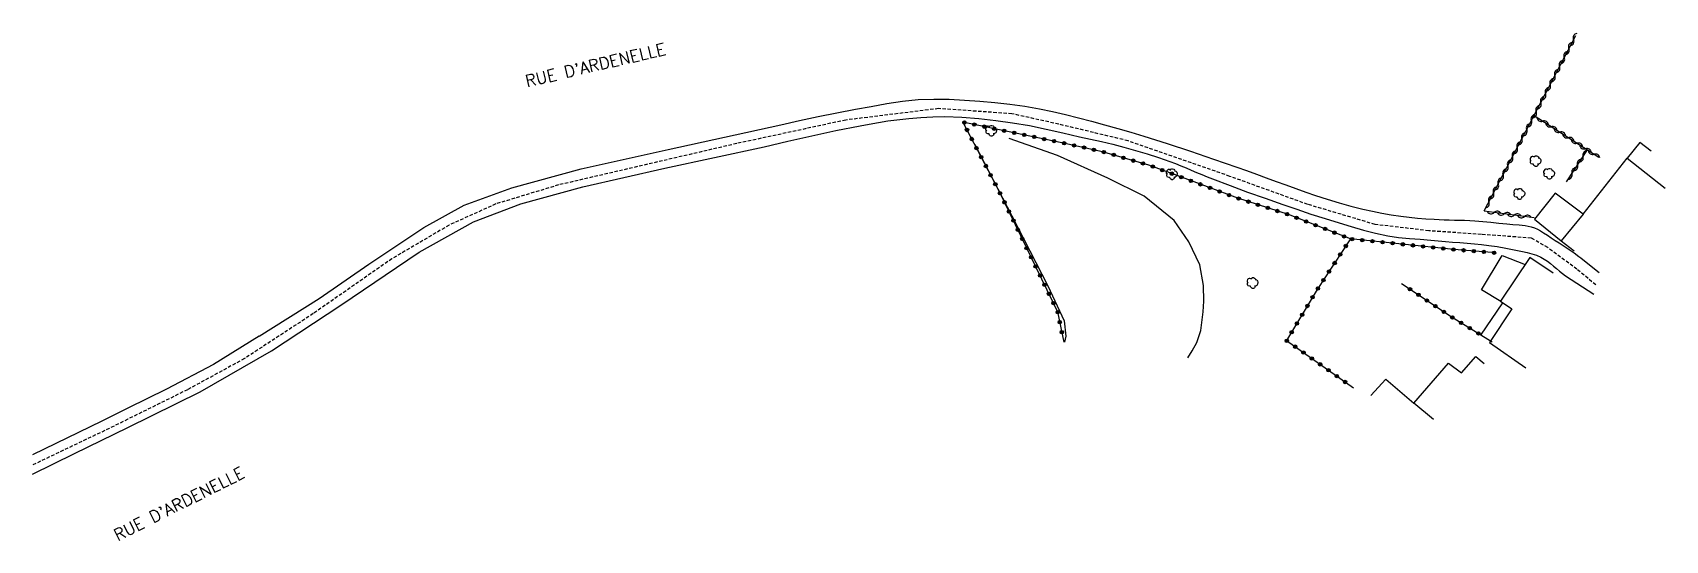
# Model space of a CAD drawing. Header units: millimetres. Extents: x 168000 to 168934, y 138000 to 139000.
# Drawn here: x 168000 to 168240.4, y 138726.7 to 138801.6 of the extents above; entities that cross this region are included whole.
import ezdxf

# ---------------------------------------------------------------- set-up
doc = ezdxf.new("R2010")
doc.units = ezdxf.units.MM
doc.linetypes.add('DASHED', pattern=[0.75, 0.5, -0.25])
doc.layers.get('0').update_dxf_attribs({"linetype": 'CONTINUOUS'})
for name, color, linetype in [('W0001', 6, 'DASHED'), ('W0008', 7, 'CONTINUOUS'), ('W0101', 7, 'CONTINUOUS'), ('W0104', 1, 'CONTINUOUS'), ('W0211', 2, 'CONTINUOUS'), ('W0214', 2, 'CONTINUOUS'), ('W0300', 7, 'CONTINUOUS'), ('W0310', 3, 'CONTINUOUS'), ('W0323', 7, 'CONTINUOUS'), ('W0989', 7, 'CONTINUOUS')]:
    doc.layers.add(name, color=color, linetype=linetype)
doc.styles.get("Standard").update_dxf_attribs({"font": 'romans.shx', "width": 0.85})

msp = doc.modelspace()

# ---------------------------------------------------------------- texts
at = {"layer": 'W0989'}
for rotation, p in [(13.2417, (168072.78, 138793.52)), (26.7041, (168012.5, 138726.61))]:
    msp.add_text("RUE D'ARDENELLE", height=1.75, rotation=rotation, dxfattribs=at).set_placement(p)

# ---------------------------------------------------------------- blocks, each defined once
blk = doc.blocks.new('T300')
for p, q in [((-0.8, 0.51), (-0.86, 0.34)), ((-0.86, 0.34), (-0.86, 0.17)), ((-0.86, 0.17), (-0.74, 0.06)), ((-0.69, 0.63), (-0.8, 0.51)), ((-0.8, -0.06), (-0.74, 0.06)), ((-0.74, 0.06), (-0.69, 0.11)), ((-0.57, 0.69), (-0.69, 0.63)), ((-0.46, 0.69), (-0.57, 0.69)), ((-0.29, 0.63), (-0.46, 0.69)), ((-0.29, 0.63), (-0.17, 0.74)), ((-0.23, 0.57), (-0.29, 0.63)), ((-0.17, 0.74), (-0.06, 0.8)), ((-0.06, 0.8), (0.06, 0.8)), ((0.06, 0.8), (0.23, 0.74)), ((0.23, 0.74), (0.34, 0.63)), ((0.34, 0.63), (0.4, 0.51)), ((0.46, 0.46), (0.34, 0.46)), ((0.4, 0.51), (0.4, 0.46)), ((0.57, 0.4), (0.46, 0.46)), ((0.57, 0.4), (0.69, 0.29)), ((0.69, 0.29), (0.74, 0.17)), ((0.74, 0.06), (0.69, -0.17)), ((0.74, 0.17), (0.74, 0.06)), ((-0.8, -0.17), (-0.8, -0.06)), ((-0.8, -0.23), (-0.8, -0.17)), ((-0.74, -0.34), (-0.8, -0.23)), ((-0.69, -0.4), (-0.74, -0.34)), ((-0.51, -0.46), (-0.69, -0.4)), ((-0.4, -0.46), (-0.51, -0.46)), ((-0.4, -0.46), (-0.34, -0.46)), ((-0.34, -0.46), (-0.34, -0.4)), ((-0.34, -0.51), (-0.34, -0.46)), ((-0.29, -0.63), (-0.34, -0.51)), ((-0.17, -0.74), (-0.29, -0.63)), ((-0.06, -0.8), (-0.17, -0.74)), ((0.06, -0.8), (-0.06, -0.8)), ((0.17, -0.74), (0.06, -0.8)), ((0.23, -0.69), (0.17, -0.74)), ((0.29, -0.46), (0.23, -0.46)), ((0.29, -0.63), (0.23, -0.69)), ((0.46, -0.4), (0.29, -0.46)), ((0.34, -0.51), (0.29, -0.63)), ((0.34, -0.51), (0.34, -0.46)), ((0.57, -0.34), (0.46, -0.4)), ((0.63, -0.29), (0.57, -0.34)), ((0.69, -0.17), (0.63, -0.29))]:
    blk.add_line(p, q)
blk = doc.blocks.new('t323o')
at = {"color": 0, "linetype": 'Continuous'}
for radius in [0.25, 0.15]:
    blk.add_circle((0, 0), radius, dxfattribs=at)
blk = doc.blocks.new('t310o')
at = {"color": 0, "linetype": 'Continuous'}
for centre, start, end in [((-0.5, 0.38), 216.8699, 323.1304), ((0.5, -0.37), 36.8699, 143.1303)]:
    blk.add_arc(centre, 0.625, start, end, dxfattribs=at)

# ---------------------------------------------------------------- linework, layer by layer
at = {"layer": 'W0001'}
for points in [[(168230.18, 138764.38), (168227.39, 138766.69), (168223.1, 138769.88), (168220.67, 138771.28), (168213.32, 138771.82), (168205.57, 138772.36), (168197.69, 138773.29), (168187.76, 138776.24), (168176.28, 138780.38), (168161.29, 138785.61), (168151.11, 138788.06), (168144.2, 138789.6), (168133.38, 138790.36), (168119.74, 138788.67), (168103.68, 138785.21), (168077.44, 138779.11), (168068.19, 138776.31), (168061.32, 138773.19), (168052.91, 138768.24), (168041.31, 138760.15), (168031.18, 138753.52), (168022.79, 138748.94), (168014, 138744.59)], [(168014, 138744.59), (168011.29, 138743.25), (168000, 138737.85)]]:
    msp.add_lwpolyline(points, dxfattribs=at)
at = {"layer": 'W0008'}
for points in [[(168110.18, 138787.96), (168112.91, 138788.59), (168115.66, 138789.19), (168118.41, 138789.74), (168121.17, 138790.27), (168123.46, 138790.69), (168125.77, 138791.11), (168128.08, 138791.46), (168130.41, 138791.69), (168132.69, 138791.77), (168134.96, 138791.74), (168137.23, 138791.62), (168139.49, 138791.47), (168141.69, 138791.27), (168143.89, 138791.02), (168146.09, 138790.71), (168148.27, 138790.34), (168150.19, 138789.95), (168152.1, 138789.49), (168154, 138789), (168155.9, 138788.5), (168157.84, 138787.98), (168159.77, 138787.44), (168161.7, 138786.87), (168163.62, 138786.29), (168167.06, 138785.21), (168170.47, 138784.08), (168173.88, 138782.92), (168177.29, 138781.75), (168178.74, 138781.24), (168180.19, 138780.72), (168181.64, 138780.18), (168183.09, 138779.64), (168184.54, 138779.11), (168185.99, 138778.58), (168187.45, 138778.07), (168188.91, 138777.58), (168190.64, 138777.03), (168192.37, 138776.5), (168194.12, 138776), (168195.88, 138775.55), (168197.27, 138775.24), (168198.66, 138774.97), (168200.06, 138774.73), (168201.47, 138774.52), (168202.69, 138774.37), (168203.91, 138774.24), (168205.13, 138774.14), (168206.35, 138774.05), (168207.1, 138774.01), (168207.85, 138773.98), (168208.6, 138773.96), (168209.35, 138773.94), (168210.11, 138773.93), (168210.86, 138773.91), (168211.61, 138773.88), (168212.36, 138773.83), (168213.54, 138773.74), (168214.72, 138773.62), (168215.89, 138773.49), (168217.07, 138773.37), (168217.97, 138773.29), (168218.87, 138773.24), (168219.78, 138773.15), (168220.67, 138772.95), (168221.15, 138772.79), (168221.61, 138772.58), (168222.05, 138772.34), (168222.46, 138772.07)], [(168033.36, 138756.81), (168042.19, 138762.4), (168049.5, 138767.43), (168057.59, 138772.83), (168063.55, 138776.11), (168070.57, 138778.71), (168080.77, 138781.48), (168093.6, 138784.35), (168110.18, 138787.96)], [(168107.7, 138784.75), (168111.22, 138785.58), (168114.75, 138786.37), (168118.28, 138787.11), (168121.83, 138787.81), (168123.18, 138788.07), (168124.54, 138788.32), (168125.91, 138788.54), (168127.27, 138788.72), (168129.03, 138788.91), (168130.8, 138789.07), (168132.57, 138789.17), (168134.34, 138789.19), (168136.84, 138789.1), (168139.33, 138788.9), (168141.82, 138788.62), (168144.3, 138788.28), (168146.78, 138787.85), (168149.25, 138787.33), (168151.7, 138786.77), (168154.16, 138786.22), (168155.79, 138785.86), (168157.41, 138785.5), (168159.04, 138785.12), (168160.66, 138784.7), (168162.38, 138784.21), (168164.09, 138783.7), (168165.79, 138783.15), (168167.47, 138782.56), (168168.27, 138782.27), (168169.05, 138781.95), (168169.83, 138781.63), (168170.61, 138781.29), (168171.39, 138780.96), (168172.16, 138780.63), (168172.94, 138780.3), (168173.73, 138779.99), (168176.31, 138779.01), (168178.9, 138778.06), (168181.5, 138777.14), (168184.1, 138776.24), (168186.17, 138775.53), (168188.23, 138774.83), (168190.31, 138774.15), (168192.39, 138773.51), (168194.17, 138772.99), (168195.95, 138772.47), (168197.74, 138772.01), (168199.56, 138771.62), (168201.13, 138771.39), (168202.72, 138771.23), (168204.3, 138771.1), (168205.88, 138770.96), (168206.95, 138770.87), (168208.02, 138770.78), (168209.09, 138770.7), (168210.15, 138770.62), (168211.22, 138770.54), (168212.29, 138770.45), (168213.36, 138770.33), (168214.42, 138770.2), (168215.67, 138770.02), (168216.92, 138769.81), (168218.16, 138769.57), (168219.4, 138769.29), (168220.07, 138769.14), (168220.75, 138768.97), (168221.43, 138768.76), (168222.07, 138768.49), (168222.57, 138768.2), (168223.05, 138767.88), (168223.5, 138767.53), (168223.94, 138767.16), (168224.38, 138766.79), (168224.81, 138766.42), (168225.26, 138766.07), (168225.73, 138765.74), (168225.73, 138765.74), (168229.87, 138763.03), (168229.87, 138763.03), (168229.87, 138763.03)], [(168014, 138743.38), (168024.65, 138748.62), (168035.17, 138754.68), (168045.4, 138761.42), (168056.93, 138769.22), (168064.9, 138773.69), (168071.87, 138776.33), (168081.02, 138778.81), (168093.08, 138781.56), (168107.7, 138784.75)], [(168222.46, 138772.07), (168223.04, 138771.7), (168223.62, 138771.32), (168224.2, 138770.95), (168224.77, 138770.57), (168225.51, 138770.08), (168226.24, 138769.59), (168226.97, 138769.1), (168227.69, 138768.58), (168227.99, 138768.36), (168228.28, 138768.12), (168228.28, 138768.12), (168228.28, 138768.12), (168228.28, 138768.12), (168228.28, 138768.12), (168228.28, 138768.12), (168228.28, 138768.12), (168230.66, 138766.2)], [(168033.36, 138756.81), (168026.61, 138752.67), (168019.72, 138749.01), (168014, 138746.2)], [(168014, 138746.2), (168010.18, 138744.33), (168000, 138739.37)], [(168006.16, 138739.52), (168014, 138743.38)], [(168000, 138736.51), (168006.16, 138739.52)]]:
    msp.add_lwpolyline(points, dxfattribs=at)
at = {"layer": 'W0101'}
for points in [[(168228.33, 138774.81), (168234.81, 138783.05)], [(168234.81, 138783.05), (168240.41, 138778.64)], [(168228.33, 138774.81), (168225.08, 138770.88)], [(168225.08, 138770.88), (168227, 138769.41)], [(168220.45, 138768.43), (168216.13, 138761.98)], [(168223.89, 138766.13), (168220.45, 138768.43)], [(168216.13, 138761.98), (168217.83, 138760.84), (168214.53, 138755.91), (168219.86, 138752.16)], [(168206.25, 138744.55), (168203.39, 138746.94), (168208.48, 138752.86), (168210.42, 138751.44), (168212.53, 138753.84), (168213.73, 138752.81)]]:
    msp.add_lwpolyline(points, dxfattribs=at)
at = {"layer": 'W0104'}
for points in [[(168238.33, 138784.1), (168238.33, 138784.1), (168236.64, 138785.38), (168234.81, 138783.05)], [(168228.33, 138774.81), (168224.18, 138777.9), (168221.14, 138774.05), (168225.08, 138770.88)], [(168216.21, 138761.94), (168213.36, 138763.65), (168216.38, 138768.71), (168219.76, 138767.39)], [(168214.91, 138755.95), (168213.22, 138756.98), (168216.47, 138761.75)], [(168197.06, 138748.08), (168199.24, 138750.48), (168203.39, 138746.94)]]:
    msp.add_lwpolyline(points, dxfattribs=at)
at = {"layer": 'W0211'}
msp.add_lwpolyline([(168138.73, 138785.07), (168144.2, 138774.57), (168149.5, 138764.27), (168151.88, 138759.09), (168152.12, 138756.81), (168151.96, 138755.93)], dxfattribs=at)
at = {"layer": 'W0214'}
msp.add_lwpolyline([(168170.1, 138753.62), (168170.76, 138754.65), (168171.42, 138755.88), (168171.99, 138757.67), (168172.36, 138760.44), (168172.45, 138761.99), (168172.43, 138764.32), (168171.86, 138767.33), (168170.25, 138770.74), (168168.09, 138773.88), (168163.65, 138777.44), (168158.33, 138780.09), (168150.89, 138783.45), (168143.78, 138785.95)], dxfattribs=at)
at = {"layer": 'W0310'}
for points in [[(168213.73, 138775.28), (168221.02, 138789.19), (168227.21, 138801.12)], [(168221.09, 138789.32), (168230.61, 138783.18)], [(168228.91, 138784.27), (168225.82, 138779.55)], [(168221.12, 138774.27), (168213.71, 138775.25)]]:
    msp.add_lwpolyline(points, dxfattribs=at)
at = {"layer": 'W0323'}
for points in [[(168194.04, 138771.16), (168184.94, 138774.74), (168177.46, 138777.14), (168168.53, 138780.48), (168164.36, 138782.02), (168157.54, 138784.01), (168151.53, 138785.34), (168136.99, 138788.35), (168142.31, 138778.17), (168150.92, 138760.44), (168151.86, 138755.95)], [(168215.5, 138769.1), (168209.27, 138769.59), (168194.04, 138771.16), (168189.16, 138763.7), (168184.64, 138756.17), (168194.48, 138749.21)], [(168201.57, 138764.59), (168209, 138759.61), (168213.24, 138757.03)]]:
    msp.add_lwpolyline(points, dxfattribs=at)

# ---------------------------------------------------------------- block references
at = {"layer": 'W0300'}
for p in [(168141.18, 138787.08), (168221.36, 138782.61), (168167.79, 138780.68), (168223.35, 138780.75), (168218.96, 138777.78), (168179.69, 138764.66)]:
    msp.add_blockref('T300', p, dxfattribs=at)
at = {"layer": 'W0310'}
for p, rotation in [((168226.22, 138799.22), 62.58121671902356), ((168226.91, 138800.55), 62.58121671902356), ((168224.84, 138796.55), 62.58121671902356), ((168225.53, 138797.89), 62.58121671902356), ((168223.46, 138793.89), 62.58121671902356), ((168224.15, 138795.22), 62.58121671902356), ((168222.77, 138792.56), 62.58121671902356), ((168221.39, 138789.9), 62.58121671902356), ((168222.08, 138791.23), 62.58121671902356), ((168220, 138787.24), 62.35402478990631), ((168220.69, 138788.57), 62.35402478990631), ((168222.35, 138788.51), 327.1688889511893), ((168223.61, 138787.69), 327.1688889511893), ((168224.87, 138786.88), 327.1688889511893), ((168218.6, 138784.58), 62.35402478990631), ((168219.3, 138785.91), 62.35402478990631), ((168226.13, 138786.07), 327.1688889511893), ((168227.39, 138785.25), 327.1688889511893), ((168228.65, 138784.44), 327.1688889511893), ((168217.21, 138781.92), 62.35402478990631), ((168217.91, 138783.25), 62.35402478990631), ((168227.47, 138782.06), 236.8136411854327), ((168228.29, 138783.31), 236.8136411854327), ((168229.91, 138783.63), 327.1688889511893), ((168216.52, 138780.59), 62.35402478990631), ((168226.65, 138780.8), 236.8136411854327), ((168215.12, 138777.94), 62.35402478990631), ((168215.82, 138779.27), 62.35402478990631), ((168214.43, 138776.61), 62.35402478990631), ((168215.2, 138775.06), 172.4550716655973), ((168216.68, 138774.86), 172.4550716655973), ((168218.17, 138774.66), 172.4550716655973), ((168219.66, 138774.47), 172.4550716655973)]:
    msp.add_blockref('t310o', p, dxfattribs=dict(at, rotation=rotation))
at = {"layer": 'W0323'}
for p, rotation in [((168137.2, 138788.31), 168.2818808499853), ((168138.66, 138788), 168.2818808499853), ((168140.13, 138787.7), 168.2818808499853), ((168141.6, 138787.4), 168.2818808499853), ((168137.58, 138787.21), 297.6046911214508), ((168138.28, 138785.88), 297.6046911214508), ((168143.07, 138787.09), 168.2818808499853), ((168144.54, 138786.79), 168.2818808499853), ((168146.01, 138786.48), 168.2818808499853), ((168147.48, 138786.18), 168.2818808499853), ((168148.95, 138785.87), 168.2818808499853), ((168150.41, 138785.57), 168.2818808499853), ((168151.88, 138785.26), 167.5702783926189), ((168153.35, 138784.94), 167.5702783926189), ((168138.97, 138784.55), 297.6046911214508), ((168139.67, 138783.22), 297.6046911214508), ((168154.81, 138784.61), 167.5702783926189), ((168156.28, 138784.29), 167.5702783926189), ((168157.74, 138783.95), 163.7556191351291), ((168159.18, 138783.53), 163.7556191351291), ((168160.62, 138783.11), 163.7556191351291), ((168162.06, 138782.69), 163.7556191351291), ((168140.36, 138781.9), 297.6046911214508), ((168141.06, 138780.57), 297.6046911214508), ((168163.5, 138782.28), 163.7556191351291), ((168164.93, 138781.81), 159.6658946419537), ((168166.33, 138781.29), 159.6658946419537), ((168167.74, 138780.77), 159.6658946419537), ((168169.14, 138780.25), 159.5129832690667), ((168141.75, 138779.24), 297.6046911214508), ((168142.44, 138777.9), 295.8955151661665), ((168170.55, 138779.72), 159.5129832690667), ((168171.95, 138779.2), 159.5129832690667), ((168173.36, 138778.67), 159.5129832690667), ((168174.77, 138778.15), 159.5129832690667), ((168143.1, 138776.55), 295.8955151661665), ((168176.17, 138777.62), 159.5129832690667), ((168177.58, 138777.1), 162.1871975665389), ((168179.01, 138776.65), 162.1871975665389), ((168180.43, 138776.19), 162.1871975665389), ((168181.86, 138775.73), 162.1871975665389), ((168183.29, 138775.27), 162.1871975665389), ((168143.75, 138775.2), 295.8955151661665), ((168144.41, 138773.86), 295.8955151661665), ((168184.72, 138774.81), 162.1871975665389), ((168186.12, 138774.28), 158.5188246249805), ((168187.51, 138773.73), 158.5188246249805), ((168188.91, 138773.18), 158.5188246249805), ((168145.06, 138772.51), 295.8955151661665), ((168145.72, 138771.16), 295.8955151661665), ((168190.31, 138772.63), 158.5188246249805), ((168191.7, 138772.08), 158.5188246249805), ((168193.1, 138771.53), 158.5188246249805), ((168194.3, 138771.13), 174.1158933498718), ((168195.79, 138770.98), 174.1158933498718), ((168197.28, 138770.82), 174.1158933498718), ((168198.77, 138770.67), 174.1158933498718), ((168200.26, 138770.52), 174.1158933498718), ((168146.37, 138769.81), 295.8955151661665), ((168147.03, 138768.46), 295.8955151661665), ((168192.54, 138768.87), 236.7910313674589), ((168193.36, 138770.12), 236.7910313674589), ((168201.76, 138770.36), 174.1158933498718), ((168203.25, 138770.21), 174.1158933498718), ((168204.74, 138770.06), 174.1158933498718), ((168206.23, 138769.9), 174.1158933498718), ((168207.72, 138769.75), 174.1158933498718), ((168209.22, 138769.59), 174.1158933498718), ((168210.71, 138769.48), 175.4978104360384), ((168212.21, 138769.36), 175.4978104360384), ((168213.7, 138769.24), 175.4978104360384), ((168215.2, 138769.12), 175.4978104360384), ((168147.68, 138767.11), 295.8955151661665), ((168148.34, 138765.76), 295.8955151661665), ((168190.89, 138766.36), 236.7910313674589), ((168191.72, 138767.61), 236.7910313674589), ((168148.99, 138764.41), 295.8955151661665), ((168189.25, 138763.85), 236.7910313674589), ((168190.07, 138765.1), 236.7910313674589), ((168202.81, 138763.75), 326.1792242507636), ((168149.65, 138763.06), 295.8955151661665), ((168150.3, 138761.71), 295.8955151661665), ((168187.7, 138761.28), 239.0636980689814), ((168188.47, 138762.56), 239.0636980689814), ((168204.06, 138762.92), 326.1792242507636), ((168205.31, 138762.08), 326.1792242507636), ((168206.55, 138761.25), 326.1792242507636), ((168150.94, 138760.35), 281.7987914328522), ((168151.24, 138758.89), 281.7987914328522), ((168186.16, 138758.7), 239.0636980689814), ((168186.93, 138759.99), 239.0636980689814), ((168207.8, 138760.41), 326.1792242507636), ((168209.05, 138759.58), 328.7449093386048), ((168210.33, 138758.8), 328.7449093386048), ((168151.55, 138757.42), 281.7987914328522), ((168184.68, 138756.14), 324.7157405617162), ((168185.39, 138757.42), 239.0636980689814), ((168211.61, 138758.02), 328.7449093386048), ((168212.89, 138757.24), 328.7449093386048), ((168185.91, 138755.28), 324.7157405617162), ((168187.13, 138754.41), 324.7157405617162), ((168188.36, 138753.54), 324.7157405617162), ((168189.58, 138752.68), 324.7157405617162), ((168190.81, 138751.81), 324.7157405617162), ((168192.03, 138750.95), 324.7157405617162), ((168193.26, 138750.08), 324.7157405617162)]:
    msp.add_blockref('t323o', p, dxfattribs=dict(at, rotation=rotation))

msp.set_redraw_order([(e.dxf.handle, doc.entitydb.next_handle()) for e in msp.query("TEXT MTEXT ATTDEF DIMENSION ARC_DIMENSION")])  # texts and dimensions are drawn at this point

doc.saveas('drawing.dxf')
